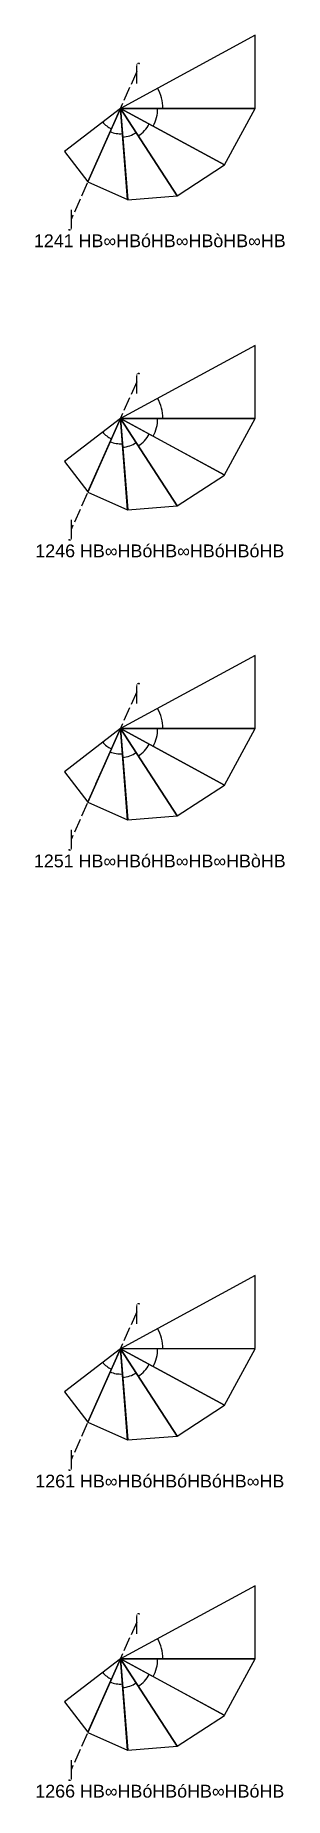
# Model space of a CAD drawing. Header units: millimetres. Extents: x 122552 to 1654769, y -10280102 to 62068.
# Drawn here: x 1073939 to 1095388, y -9762872 to -9611399 of the extents above; entities that cross this region are included whole.
import ezdxf
from ezdxf.enums import TextEntityAlignment as Align

# ---------------------------------------------------------------- set-up
doc = ezdxf.new("R2010")
doc.units = ezdxf.units.MM
doc.linetypes.add('ACAD_ISO02W100', pattern=[15, 12, -3])
for name, color, linetype in [('BASE', 170, 'Continuous'), ('HYPOTENUSE', 20, 'Continuous'), ('PERPENDICULAR', 90, 'Continuous'), ('Standard', 7, 'Continuous')]:
    doc.layers.add(name, color=color, linetype=linetype)
doc.styles.add('Arial', font='arial_0.ttf')

msp = doc.modelspace()

# ---------------------------------------------------------------- texts
at = {"style": 'Arial'}
for s, p in [('⌠', (1082664, -9614528)), ('⌡', (1077050, -9627166)), ('1241 HB∞HBóHB∞HBòHB∞HB', (1084645, -9629063)), ('⌠', (1082664, -9641177)), ('⌡', (1077050, -9653815)), ('1246 HB∞HBóHB∞HBóHBóHB', (1084645, -9655712)), ('⌠', (1082664, -9667825)), ('⌡', (1077050, -9680464)), ('1251 HB∞HBóHB∞HB∞HBòHB', (1084645, -9682360)), ('⌠', (1082664, -9721123)), ('⌡', (1077050, -9733761)), ('1261 HB∞HBóHBóHBóHB∞HB', (1084645, -9735658)), ('⌠', (1082664, -9747771)), ('⌡', (1077050, -9760410)), ('1266 HB∞HBóHBóHB∞HBóHB', (1084645, -9762306))]:
    msp.add_text(s, height=1100, dxfattribs=at).set_placement(p, align=Align.MIDDLE_CENTER)

# ---------------------------------------------------------------- blocks, each defined once
blk = doc.blocks.new('fundamental_block_GT')
at = {"color": 4}
blk.add_arc((0, -2), 277, 359.9799, 28.4254, dxfattribs=at)
at = {"layer": 'BASE'}
blk.add_line((0, 0), (879, -7), dxfattribs=at)
at = {"layer": 'HYPOTENUSE'}
blk.add_line((883, 469), (0, 0), dxfattribs=at)
at = {"layer": 'PERPENDICULAR'}
blk.add_line((879, -7), (883, 469), dxfattribs=at)

# ---------------------------------------------------------------- linework, layer by layer
at = {"linetype": 'ACAD_ISO02W100', "ltscale": 100}
for p, q in [((1082664, -9614528), (1077050, -9627166)), ((1082664, -9641177), (1077050, -9653815)), ((1082664, -9667825), (1077050, -9680464)), ((1082664, -9721123), (1077050, -9733761)), ((1082664, -9747771), (1077050, -9760410))]:
    msp.add_line(p, q, dxfattribs=at)

# ---------------------------------------------------------------- block references
for p, xscale, yscale, zscale, rotation in [((1081261, -9617688), 11.58735412275403, 11.58735412275403, 11.58735412275403, 332.0000000000002), ((1081261, -9617688), 10.18429076373602, 10.18429076373602, 10.18429076373602, 303.5116672382091), ((1081261, -9617688), 6.914651890687749, 6.914651890687749, 6.914651890687749, 218.0466689528319), ((1081261, -9617688), 7.867265571233768, 7.867265571233768, 7.867265571233768, 246.5350017146306), ((1081261, -9617688), 8.951118371073514, 8.951118371073514, 8.951118371073514, 275.0233344764167), ((1081261, -9644336), 11.58735412275403, 11.58735412275403, 11.58735412275403, 332.0000000000002), ((1081261, -9644336), 10.18429076373602, 10.18429076373602, 10.18429076373602, 303.5116672382091), ((1081261, -9644336), 8.951118371073514, 8.951118371073514, 8.951118371073514, 275.0233344764167), ((1081261, -9644336), 6.914651890687749, 6.914651890687749, 6.914651890687749, 218.0466689528319), ((1081261, -9644336), 7.867265571233768, 7.867265571233768, 7.867265571233768, 246.5350017146306), ((1081261, -9670985), 11.58735412275403, 11.58735412275403, 11.58735412275403, 332.0000000000002), ((1081261, -9670985), 10.18429076373602, 10.18429076373602, 10.18429076373602, 303.5116672382091), ((1081261, -9670985), 6.914651890687749, 6.914651890687749, 6.914651890687749, 218.0466689528319), ((1081261, -9670985), 7.86726557123376, 7.86726557123376, 7.86726557123376, 246.5350017146298), ((1081261, -9670985), 8.951118371073514, 8.951118371073514, 8.951118371073514, 275.0233344764167), ((1081261, -9724282), 11.58735412275403, 11.58735412275403, 11.58735412275403, 332.0000000000002), ((1081261, -9724282), 10.18429076373602, 10.18429076373602, 10.18429076373602, 303.5116672382091), ((1081261, -9724282), 6.914651890687749, 6.914651890687749, 6.914651890687749, 218.0466689528319), ((1081261, -9724282), 7.867265571233768, 7.867265571233768, 7.867265571233768, 246.5350017146306), ((1081261, -9724282), 8.951118371073514, 8.951118371073514, 8.951118371073514, 275.0233344764167), ((1081261, -9750931), 11.58735412275403, 11.58735412275403, 11.58735412275403, 332.0000000000002), ((1081261, -9750931), 10.18429076373602, 10.18429076373602, 10.18429076373602, 303.5116672382091), ((1081261, -9750931), 6.914651890687749, 6.914651890687749, 6.914651890687749, 218.0466689528319), ((1081261, -9750931), 7.867265571233768, 7.867265571233768, 7.867265571233768, 246.5350017146306), ((1081261, -9750931), 8.951118371073514, 8.951118371073514, 8.951118371073514, 275.0233344764167)]:
    msp.add_blockref('fundamental_block_GT', p, dxfattribs=dict(xscale=xscale, yscale=yscale, zscale=zscale, rotation=rotation))
at = {"layer": 'Standard', "xscale": 13.18371388650824, "yscale": 13.18371388650824, "zscale": 13.18371388650824, "rotation": 0.4883327617913192}
for p in [(1081261, -9617688), (1081261, -9644336), (1081261, -9670985), (1081261, -9724282), (1081261, -9750931)]:
    msp.add_blockref('fundamental_block_GT', p, dxfattribs=at)

msp.set_redraw_order([(e.dxf.handle, doc.entitydb.next_handle()) for e in msp.query("TEXT MTEXT ATTDEF DIMENSION ARC_DIMENSION")])  # texts and dimensions are drawn at this point

doc.saveas('drawing.dxf')
